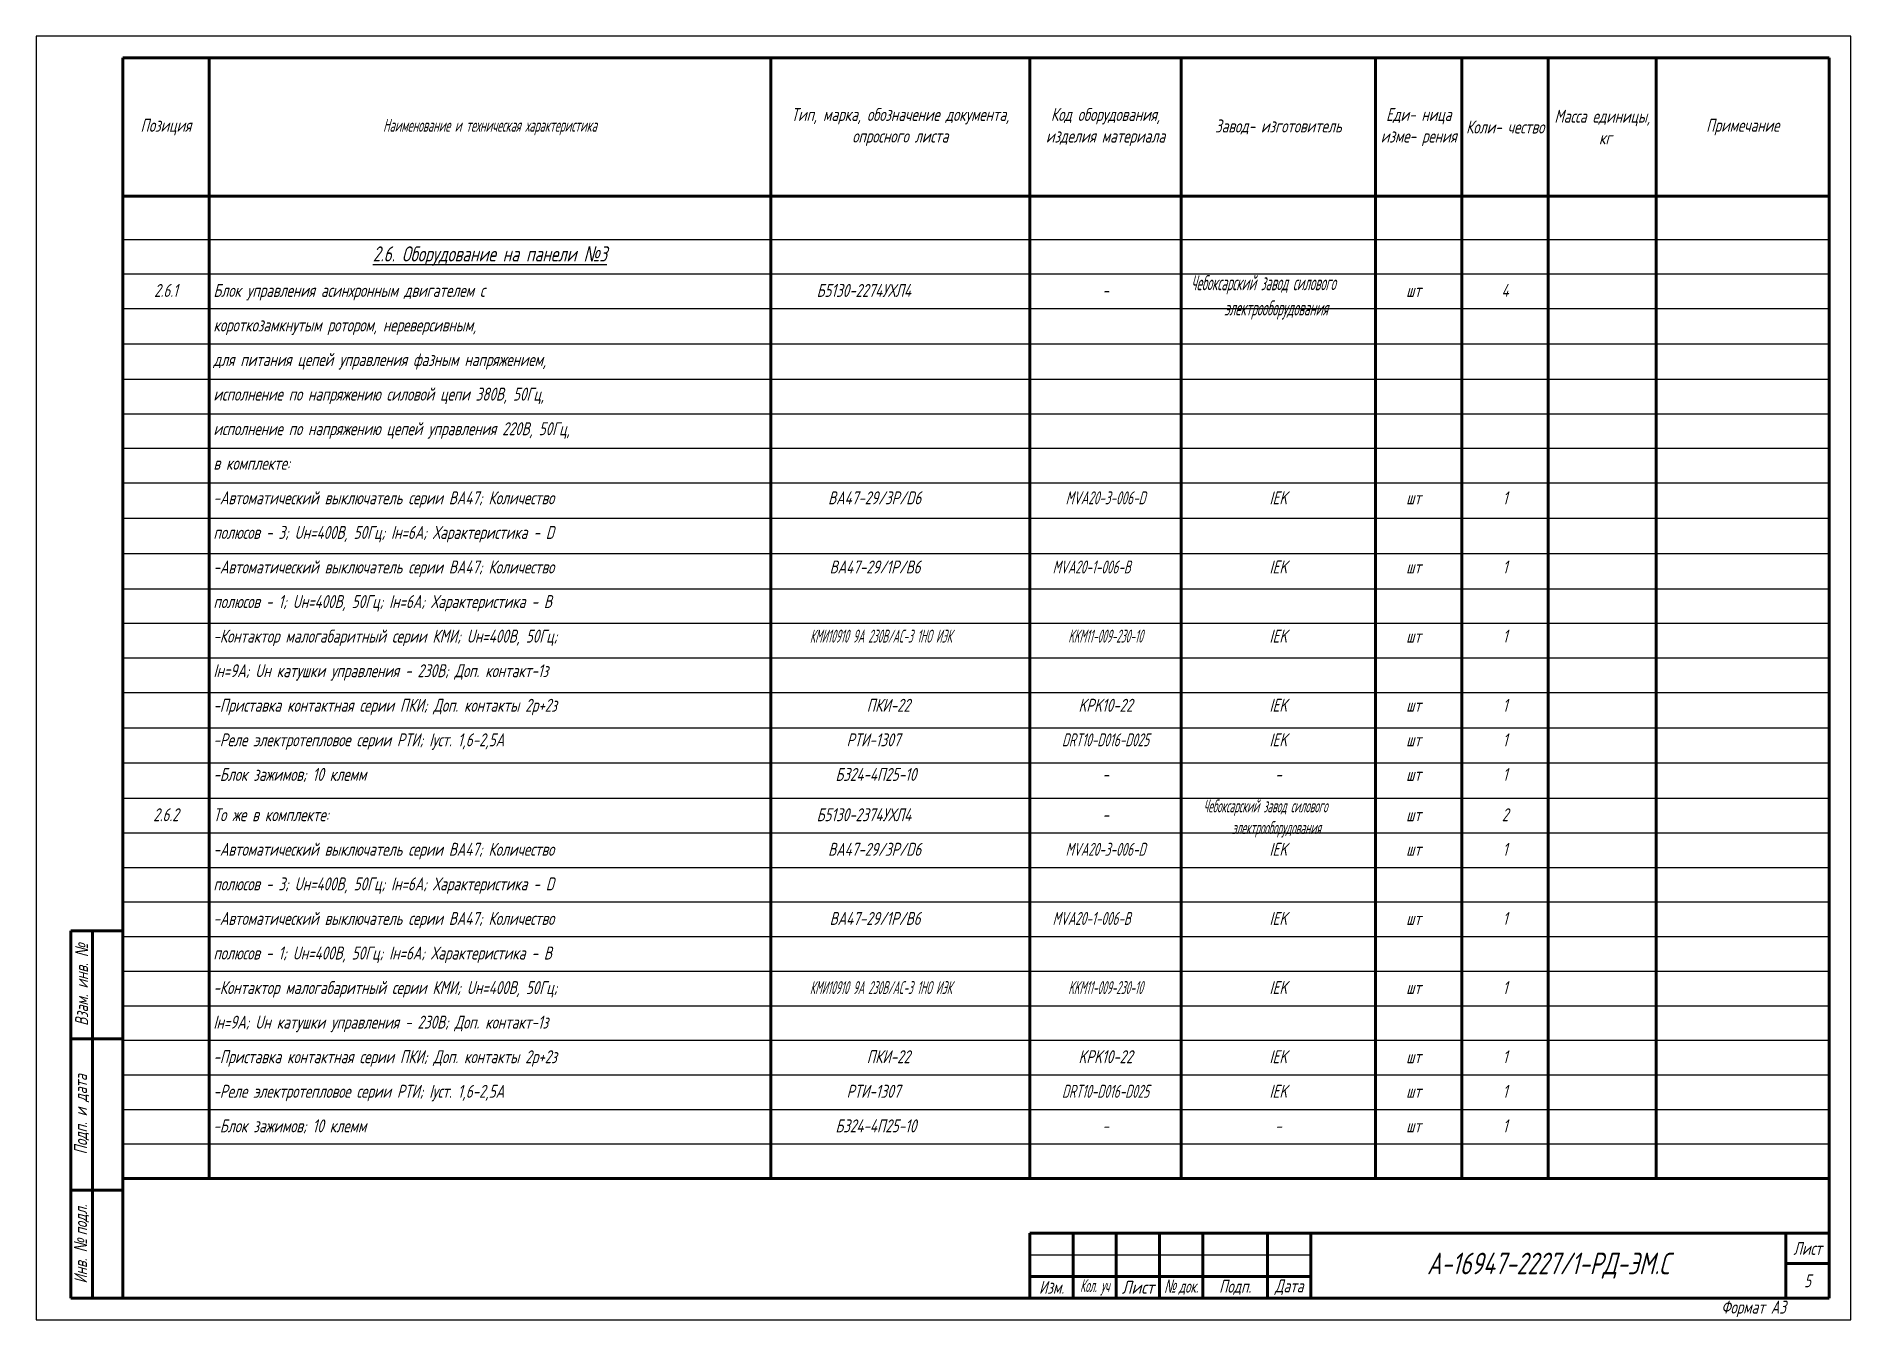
# Model space of a CAD drawing. Header units: millimetres. Extents: x 6735 to 13224, y -12144 to -9633.
# Drawn here: x 8415.1 to 8835.1, y -10774.4 to -10477.4 of the extents above; entities that cross this region are included whole.
import ezdxf

# ---------------------------------------------------------------- set-up
doc = ezdxf.new("R2010")
doc.units = ezdxf.units.MM
for name, color, linetype, lineweight in [('Рамка толстая', 7, 'Continuous', 60), ('Рамка тонкая', 5, 'Continuous', 25), ('Спецификация', 9, 'Continuous', 25), ('Текст', 2, 'Continuous', 25), ('Штампы', 252, 'Continuous', 25)]:
    doc.layers.add(name, color=color, linetype=linetype, lineweight=lineweight)
doc.styles.add('Simplex', font='simplex.shx', dxfattribs={"width": 0.7, "oblique": 15})

msp = doc.modelspace()

# ---------------------------------------------------------------- texts
at = {"layer": 'Спецификация', "color": 2, "attachment_point": 5, "style": 'Simplex'}
for s, insert, char_height, width in [('{\\C2;Тип, марка, обозначение документа, опросного листа}', (8615.10387, -10498.35746), 3, 60), ('{\\C2;Код оборудования, изделия материала}', (8662.60387, -10498.35746), 3, 35), ('{\\C2;Еди- ница изме- рения}', (8735.10387, -10498.35746), 3, 20), ('{\\C2;Масса единицы,  кг}', (8777.60387, -10498.35746), 3, 25), ('{\\C2;Позиция}', (8445.10387, -10498.35746), 3, 20), ('{\\Fgost|c204;\\Q15;\\C2;Наименование и техническая характеристика}', (8520.10387, -10498.35746), 3, 130), ('{\\C2;Завод- изготовитель}', (8702.60387, -10498.35746), 3, 45), ('{\\C2;Коли- чество}', (8755.10387, -10498.35746), 3, 20), ('{\\C2;Примечание}', (8810.10387, -10498.35746), 3, 40), ('{\\L2.6. Оборудование на панели \\fArial|b0|i0|c204|p34;№\\Fsimplex|c204;3}', (8520.10387, -10528.19079), 3.5, 126)]:
    msp.add_mtext(s, dxfattribs=dict(at, insert=insert, char_height=char_height, width=width))
at = {"layer": 'Текст', "attachment_point": 1, "style": 'Simplex'}
for s, width, insert, char_height in [('\\pi2.22767;{\\W0.5;Чебоксарский завод силового \\P\\pi9.99925;электрооборудования}', 45, (8680.10387, -10532.63263), 3.5), ('\\pxqc;2.6.1', 20, (8435.10387, -10534.66872), 3), ('Блок управления асинхронным двигателем с ', 129, (8456.10387, -10534.66872), 3), ('\\pi10.6338;Б5130-2274УХЛ4', 60, (8585.10387, -10534.66872), 3), ('\\pxqc;-', 35, (8645.10387, -10534.66872), 3), ('\\pi7.0965;шт', 20, (8725.10387, -10534.66872), 3), ('\\pxqc;4', 20, (8745.10387, -10534.66872), 3), ('короткозамкнутым ротором, нереверсивным, ', 129, (8456.10387, -10542.66872), 3), ('для питания цепей управления фазным напряжением,', 129, (8456.10387, -10550.66872), 3), ('исполнение по напряжению силовой цепи 380В, 50Гц,', 129, (8456.10387, -10558.66872), 3), ('{\\W0.7;исполнение по напряжению цепей управления 220В, 50Гц,}', 129, (8456.10387, -10566.66872), 3), ('в комплекте:', 129, (8456.10387, -10574.66872), 3), ('-Автоматический выключатель серии ВА47; Количество', 129, (8456.10387, -10582.66872), 3), ('\\pi13.293;ВА47-29/3Р/D6', 60, (8585.10387, -10582.66872), 3), ('\\pxqc;{\\W0.6;MVA20-3-006-D}', 35, (8645.10387, -10582.66872), 3), ('\\pxqc;IEK', 45, (8680.10387, -10582.66872), 3), ('\\pi7.0965;шт', 20, (8725.10387, -10582.66872), 3), ('\\pxqc;1', 20, (8745.10387, -10582.66872), 3), ('{\\W0.7;полюсов - 3; Uн=400В, 50Гц; Iн=6А; Характеристика - D}', 129, (8456.10387, -10590.66872), 3), ('-Автоматический выключатель серии ВА47; Количество', 129, (8456.10387, -10598.66872), 3), ('\\pi13.643;ВА47-29/1Р/В6', 60, (8585.10387, -10598.66872), 3), ('\\pi5.26035;{\\W0.6;MVA20-1-006-В}', 35, (8645.10387, -10598.66872), 3), ('\\pxqc;IEK', 45, (8680.10387, -10598.66872), 3), ('\\pi7.0965;шт', 20, (8725.10387, -10598.66872), 3), ('\\pxqc;1', 20, (8745.10387, -10598.66872), 3), ('полюсов - 1; Uн=400В, 50Гц; Iн=6А; Характеристика - В', 129, (8456.10387, -10606.66872), 3), ('-Контактор малогабаритный серии КМИ; Uн=400В, 50Гц; ', 129, (8456.10387, -10614.66872), 3), ('\\pi9.06236;{\\W0.5;КМИ10910 9А 230В/АС-3 1НО ИЭК}', 60, (8585.10387, -10614.66872), 3), ('\\pxqc;{\\W0.5;KKM11-009-230-10}', 35, (8645.10387, -10614.66872), 3), ('\\pxqc;IEK', 45, (8680.10387, -10614.66872), 3), ('\\pi7.0965;шт', 20, (8725.10387, -10614.66872), 3), ('\\pxqc;1', 20, (8745.10387, -10614.66872), 3), ('Iн=9А; Uн катушки управления - 230В; Доп. контакт-1з', 129, (8456.10387, -10622.66872), 3), ('{\\W0.7;-Приставка контактная серии ПКИ; Доп. контакты 2р+2з}', 129, (8456.10387, -10630.66872), 3), ('\\pi22.234;ПКИ-22', 60, (8585.10387, -10630.66872), 3), ('\\pxqc;KPK10-22', 35, (8645.10387, -10630.66872), 3), ('\\pxqc;IEK', 45, (8680.10387, -10630.66872), 3), ('\\pi7.0965;шт', 20, (8725.10387, -10630.66872), 3), ('\\pxqc;1', 20, (8745.10387, -10630.66872), 3), ('-Реле электротепловое серии РТИ; Iуст. 1,6-2,5А', 129, (8456.10387, -10638.66872), 3), ('\\pi17.5713;РТИ-1307', 60, (8585.10387, -10638.66872), 3), ('\\pxqc;{\\W0.6;DRT10-D016-D025}', 35, (8645.10387, -10638.66872), 3), ('\\pxqc;IEK', 45, (8680.10387, -10638.66872), 3), ('\\pi7.0965;шт', 20, (8725.10387, -10638.66872), 3), ('\\pxqc;1', 20, (8745.10387, -10638.66872), 3), ('-Блок зажимов; 10 клемм', 129, (8456.10387, -10646.66872), 3), ('\\pi14.988;БЗ24-4П25-10', 60, (8585.10387, -10646.66872), 3), ('\\pxqc;1', 20, (8745.10387, -10646.66872), 3), ('\\pxqc;-', 35, (8645.10387, -10646.66872), 3), ('\\pxqc;-', 45, (8680.10387, -10646.66872), 3), ('\\pi7.0965;шт', 20, (8725.10387, -10646.66872), 3), ('\\pi5.12372;{\\W0.5;Чебоксарский завод силового \\P\\pi11.78507;электрооборудования}', 45, (8680.10387, -10653.96596), 3), ('\\pxqc;2.6.2', 20, (8435.10387, -10656.00205), 3), ('То же в комплекте:', 129, (8456.10387, -10656.00205), 3), ('\\pi10.6338;Б5130-2374УХЛ4', 60, (8585.10387, -10656.00205), 3), ('\\pxqc;-', 35, (8645.10387, -10656.00205), 3), ('\\pi7.0965;шт', 20, (8725.10387, -10656.00205), 3), ('\\pxqc;2', 20, (8745.10387, -10656.00205), 3), ('-Автоматический выключатель серии ВА47; Количество', 129, (8456.10387, -10664.00205), 3), ('\\pi13.293;ВА47-29/3Р/D6', 60, (8585.10387, -10664.00205), 3), ('\\pxqc;{\\W0.6;MVA20-3-006-D}', 35, (8645.10387, -10664.00205), 3), ('\\pxqc;IEK', 45, (8680.10387, -10664.00205), 3), ('\\pi7.0965;шт', 20, (8725.10387, -10664.00205), 3), ('\\pxqc;1', 20, (8745.10387, -10664.00205), 3), ('{\\W0.7;полюсов - 3; Uн=400В, 50Гц; Iн=6А; Характеристика - D}', 129, (8456.10387, -10672.00205), 3), ('-Автоматический выключатель серии ВА47; Количество', 129, (8456.10387, -10680.00205), 3), ('\\pi13.643;ВА47-29/1Р/В6', 60, (8585.10387, -10680.00205), 3), ('\\pi5.26035;{\\W0.6;MVA20-1-006-В}', 35, (8645.10387, -10680.00205), 3), ('\\pxqc;IEK', 45, (8680.10387, -10680.00205), 3), ('\\pxqc;1', 20, (8745.10387, -10680.00205), 3), ('\\pi7.0965;шт', 20, (8725.10387, -10680.00205), 3), ('полюсов - 1; Uн=400В, 50Гц; Iн=6А; Характеристика - В', 129, (8456.10387, -10688.00205), 3), ('-Контактор малогабаритный серии КМИ; Uн=400В, 50Гц; ', 129, (8456.10387, -10696.00205), 3), ('\\pi9.06236;{\\W0.5;КМИ10910 9А 230В/АС-3 1НО ИЭК}', 60, (8585.10387, -10696.00205), 3), ('\\pxqc;{\\W0.5;KKM11-009-230-10}', 35, (8645.10387, -10696.00205), 3), ('\\pxqc;IEK', 45, (8680.10387, -10696.00205), 3), ('\\pi7.0965;шт', 20, (8725.10387, -10696.00205), 3), ('\\pxqc;1', 20, (8745.10387, -10696.00205), 3), ('Iн=9А; Uн катушки управления - 230В; Доп. контакт-1з', 129, (8456.10387, -10704.00205), 3), ('{\\W0.7;-Приставка контактная серии ПКИ; Доп. контакты 2р+2з}', 129, (8456.10387, -10712.00205), 3), ('\\pi22.234;ПКИ-22', 60, (8585.10387, -10712.00205), 3), ('\\pxqc;KPK10-22', 35, (8645.10387, -10712.00205), 3), ('\\pxqc;IEK', 45, (8680.10387, -10712.00205), 3), ('\\pi7.0965;шт', 20, (8725.10387, -10712.00205), 3), ('\\pxqc;1', 20, (8745.10387, -10712.00205), 3), ('-Реле электротепловое серии РТИ; Iуст. 1,6-2,5А', 129, (8456.10387, -10720.00205), 3), ('\\pi17.5713;РТИ-1307', 60, (8585.10387, -10720.00205), 3), ('\\pxqc;{\\W0.6;DRT10-D016-D025}', 35, (8645.10387, -10720.00205), 3), ('\\pxqc;IEK', 45, (8680.10387, -10720.00205), 3), ('\\pi7.0965;шт', 20, (8725.10387, -10720.00205), 3), ('\\pxqc;1', 20, (8745.10387, -10720.00205), 3), ('-Блок зажимов; 10 клемм', 129, (8456.10387, -10728.00205), 3), ('\\pi14.988;БЗ24-4П25-10', 60, (8585.10387, -10728.00205), 3), ('\\pxqc;-', 35, (8645.10387, -10728.00205), 3), ('\\pxqc;-', 45, (8680.10387, -10728.00205), 3), ('\\pi7.0965;шт', 20, (8725.10387, -10728.00205), 3), ('\\pxqc;1', 20, (8745.10387, -10728.00205), 3)]:
    msp.add_mtext_dynamic_manual_height_columns(s, width=width, gutter_width=12.5, heights=[0], dxfattribs=dict(at, insert=insert, char_height=char_height))
at = {"layer": 'Штампы', "color": 2, "char_height": 3, "attachment_point": 5, "rotation": 90, "style": 'Simplex'}
for s, insert, width in [('Взам. инв. {\\fArial|b0|i0|c204|p34;№}', (8425.60387, -10696.85746), 25), ('Подп. и дата', (8425.60387, -10726.85746), 35), ('Инв. {\\fArial|b0|i0|c204|p34;№ }подл.', (8425.60387, -10756.85746), 25)]:
    msp.add_mtext(s, dxfattribs=dict(at, insert=insert, width=width))
at = {"layer": 'Штампы', "color": 2, "style": 'Simplex'}
for s, insert, char_height, width, attachment_point in [('А-16947-2227/1-РД-ЭМ.С', (8765.10387, -10761.85746), 5, 110, 5), ('{\\W0.7;Лист}', (8825.10387, -10757.85746), 3, 10, 5), ('5', (8825.10387, -10765.35746), 3, 10, 5), ('Изм.', (8650.10387, -10766.85746), 3, 10, 5), ('{\\W0.5;Кол. уч}', (8660.10387, -10766.85746), 3, 10, 5), ('{\\W0.8;Лист}', (8670.10387, -10766.85746), 3, 10, 5), ('{\\fArial|b0|i0|c204|p34;\\W0.6;№ \\Fsimplex|c204;док.}', (8680.10387, -10766.85746), 3, 10, 5), ('Подп.', (8692.60387, -10766.85746), 3, 15, 5), ('{\\W0.7;Дата}', (8705.10387, -10766.85746), 3, 10, 5), ('Формат А3', (8820.10387, -10771.85746), 3, 165, 6)]:
    msp.add_mtext(s, dxfattribs=dict(at, insert=insert, char_height=char_height, width=width, attachment_point=attachment_point))

# ---------------------------------------------------------------- blocks, each defined once
blk = doc.blocks.new('A$C64336E77')
at = {"layer": 'Рамка толстая'}
for p, q in [((20, 5), (20, 292)), ((20, 292), (415, 292)), ((415, 292), (415, 5)), ((20, 5), (415, 5))]:
    blk.add_line(p, q, dxfattribs=at)
at = {"layer": 'Рамка тонкая'}
for p, q in [((0, 297), (0, 0)), ((420, 297), (0, 297)), ((420, 0), (420, 297)), ((0, 0), (420, 0))]:
    blk.add_line(p, q, dxfattribs=at)

# ---------------------------------------------------------------- linework, layer by layer
at = {"layer": 'Спецификация', "lineweight": 60}
for p, q in [((8435.10387, -10482.35746), (8830.10387, -10482.35746)), ((8435.10387, -10482.35746), (8435.10387, -10741.69079)), ((8455.10387, -10482.35746), (8455.10387, -10741.69079)), ((8585.10387, -10482.35746), (8585.10387, -10741.69079)), ((8645.10387, -10482.35746), (8645.10387, -10741.69079)), ((8680.10387, -10482.35746), (8680.10387, -10741.69079)), ((8725.10387, -10482.35746), (8725.10387, -10741.69079)), ((8745.10387, -10482.35746), (8745.10387, -10741.69079)), ((8765.10387, -10482.35746), (8765.10387, -10741.69079)), ((8790.10387, -10482.35746), (8790.10387, -10741.69079)), ((8830.10387, -10482.35746), (8830.10387, -10741.69079)), ((8435.10387, -10514.35746), (8830.10387, -10514.35746)), ((8435.10387, -10741.69079), (8830.10387, -10741.69079))]:
    msp.add_line(p, q, dxfattribs=at)
at = {"layer": 'Спецификация', "color": 5}
for p, q in [((8435.10387, -10524.35746), (8830.10387, -10524.35746)), ((8435.10387, -10532.35746), (8830.10387, -10532.35746)), ((8435.10387, -10540.35746), (8830.10387, -10540.35746)), ((8435.10387, -10548.52413), (8830.10387, -10548.52413)), ((8435.10387, -10556.69079), (8830.10387, -10556.69079)), ((8435.10387, -10564.69079), (8830.10387, -10564.69079)), ((8435.10387, -10572.69079), (8830.10387, -10572.69079)), ((8435.10387, -10580.69079), (8830.10387, -10580.69079)), ((8435.10387, -10588.85746), (8830.10387, -10588.85746)), ((8435.10387, -10597.02413), (8830.10387, -10597.02413)), ((8435.10387, -10605.19079), (8830.10387, -10605.19079)), ((8435.10387, -10613.19079), (8830.10387, -10613.19079)), ((8435.10387, -10621.19079), (8830.10387, -10621.19079)), ((8435.10387, -10629.19079), (8830.10387, -10629.19079)), ((8435.10387, -10637.35746), (8830.10387, -10637.35746)), ((8435.10387, -10645.52413), (8830.10387, -10645.52413)), ((8435.10387, -10653.69079), (8830.10387, -10653.69079)), ((8435.10387, -10661.69079), (8830.10387, -10661.69079)), ((8435.10387, -10669.69079), (8830.10387, -10669.69079)), ((8435.10387, -10677.69079), (8830.10387, -10677.69079)), ((8435.10387, -10685.69079), (8830.10387, -10685.69079)), ((8435.10387, -10693.69079), (8830.10387, -10693.69079)), ((8435.10387, -10701.69079), (8830.10387, -10701.69079)), ((8435.10387, -10709.69079), (8830.10387, -10709.69079)), ((8435.10387, -10717.69079), (8830.10387, -10717.69079)), ((8435.10387, -10725.69079), (8830.10387, -10725.69079)), ((8435.10387, -10733.69079), (8830.10387, -10733.69079))]:
    msp.add_line(p, q, dxfattribs=at)
at = {"layer": 'Штампы', "lineweight": 60}
for p, q in [((8423.10387, -10769.35746), (8423.10387, -10684.35746)), ((8423.10387, -10684.35746), (8435.10387, -10684.35746)), ((8428.10387, -10769.35746), (8428.10387, -10684.35746)), ((8435.10387, -10769.35746), (8435.10387, -10684.35746)), ((8423.10387, -10709.35746), (8435.10387, -10709.35746)), ((8423.10387, -10744.35746), (8435.10387, -10744.35746)), ((8645.10387, -10754.35746), (8830.10387, -10754.35746)), ((8645.10387, -10754.35746), (8645.10387, -10769.35746)), ((8655.10387, -10754.35746), (8655.10387, -10769.35746)), ((8665.10387, -10754.35746), (8665.10387, -10769.35746)), ((8675.10387, -10754.35746), (8675.10387, -10769.35746)), ((8685.10387, -10754.35746), (8685.10387, -10769.35746)), ((8700.10387, -10754.35746), (8700.10387, -10769.35746)), ((8710.10387, -10754.35746), (8710.10387, -10769.35746)), ((8820.10387, -10754.35746), (8820.10387, -10769.35746)), ((8830.10387, -10754.35746), (8830.10387, -10769.35746)), ((8645.10387, -10764.35746), (8710.10387, -10764.35746)), ((8820.10387, -10761.35746), (8830.10387, -10761.35746)), ((8423.10387, -10769.35746), (8435.10387, -10769.35746)), ((8645.10387, -10769.35746), (8830.10387, -10769.35746))]:
    msp.add_line(p, q, dxfattribs=at)
at = {"layer": 'Штампы', "color": 5, "lineweight": 25}
msp.add_line((8645.10387, -10759.35746), (8710.10387, -10759.35746), dxfattribs=at)
at = {"layer": 'Штампы', "color": 8, "lineweight": 0}
msp.add_line((8645.10387, -10774.35746), (8830.10387, -10774.35746), dxfattribs=at)

# ---------------------------------------------------------------- block references
msp.add_blockref('A$C64336E77', (8415.10389, -10774.35745))

msp.set_redraw_order([(e.dxf.handle, doc.entitydb.next_handle()) for e in msp.query("TEXT MTEXT ATTDEF DIMENSION ARC_DIMENSION")])  # texts and dimensions are drawn at this point

doc.saveas('drawing.dxf')
